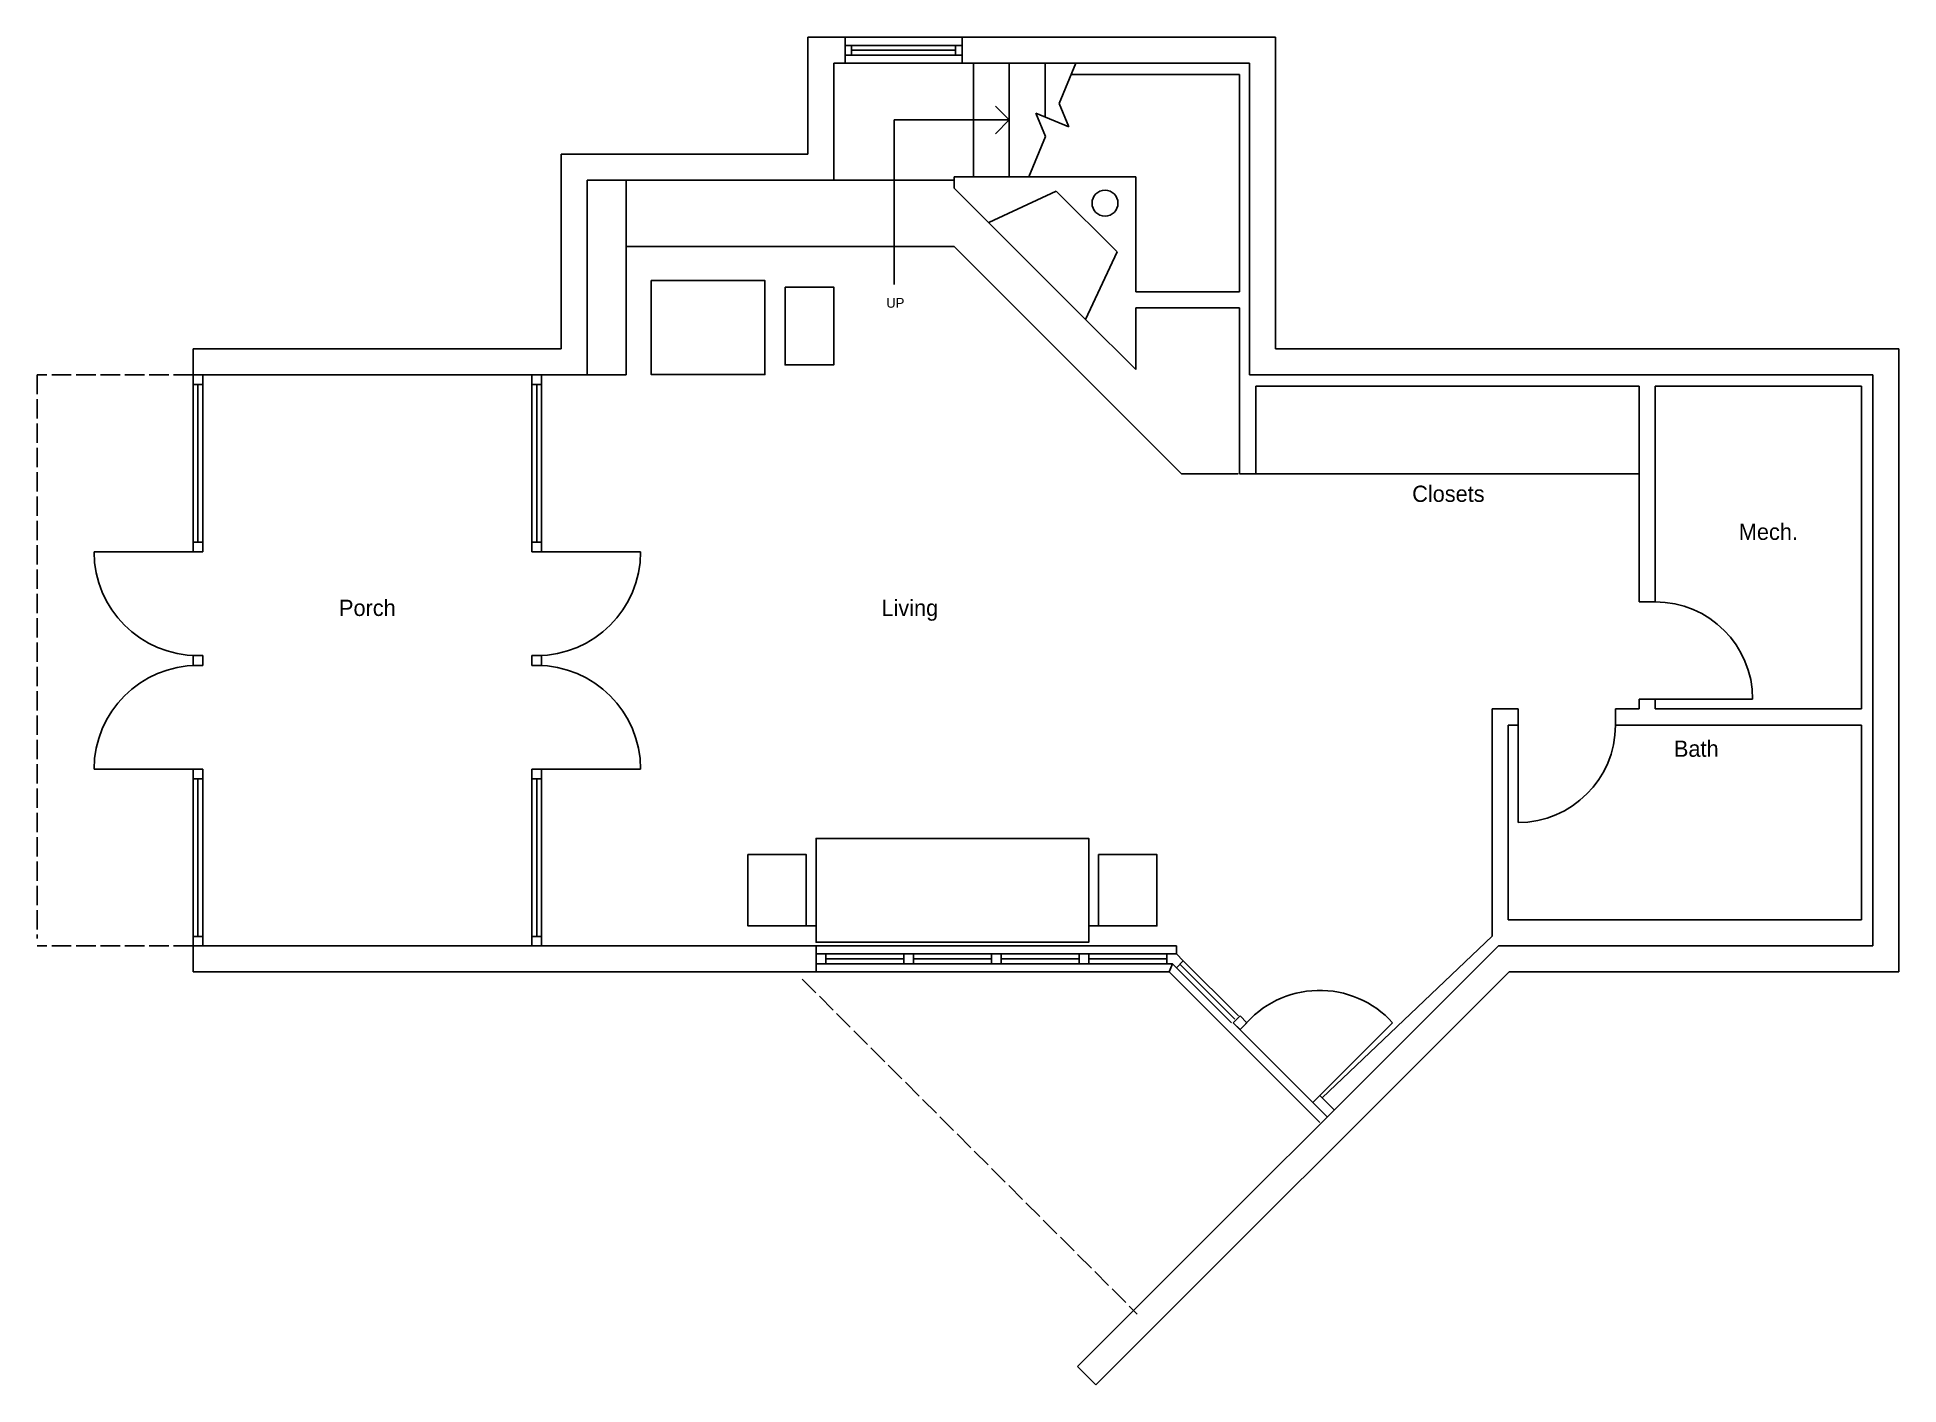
# Model space of a CAD drawing. Header units: inches. Extents: x -16498 to 2265, y 141 to 7454.
# Drawn here: x -3642 to -3068, y 1076 to 1491 of the extents above; entities that cross this region are included whole.
import ezdxf

# ---------------------------------------------------------------- set-up
doc = ezdxf.new("R2010")
doc.units = ezdxf.units.IN
doc.header["$LTSCALE"] = 0.5
doc.header["$MEASUREMENT"] = 0
doc.linetypes.add('ACAD_ISO02W100', pattern=[15, 12, -3])
for name, color, linetype in [('A-doors', 254, 'Continuous'), ('A-Elev-North', 7, 'Continuous'), ('A-furniture', 33, 'Continuous'), ('A-glazing', 252, 'Continuous'), ('A-millwork', 252, 'Continuous'), ('A-soffit', 251, 'ACAD_ISO02W100'), ('A-stairs', 252, 'Continuous'), ('A-text', 254, 'Continuous'), ('A-walls', 7, 'Continuous')]:
    doc.layers.add(name, color=color, linetype=linetype)

msp = doc.modelspace()

# ---------------------------------------------------------------- texts
at = {"layer": 'A-soffit', "color": 7}
for s, p in [('Closets', (-3218.07, 1348)), ('Mech.', (-3117.47, 1336.28)), ('Porch', (-3548.6, 1312.84)), ('Living', (-3381.53, 1312.84)), ('Bath', (-3137.45, 1269.44))]:
    msp.add_text(s, height=5, dxfattribs=at).set_placement(p)
at = {"layer": 'A-text'}
msp.add_text('UP', height=3, dxfattribs=at).set_placement((-3380.04, 1407.83))

# ---------------------------------------------------------------- linework, layer by layer
at = {"layer": 'A-doors'}
for p, q in [((-3593.55, 1387.19, -4869.32), (-3593.55, 1384.19, -4869.32)), ((-3593.55, 1384.19, -4869.32), (-3590.55, 1384.19, -4869.32)), ((-3590.55, 1387.19, -4869.32), (-3590.55, 1384.19, -4869.32)), ((-3489.21, 1387.19), (-3489.21, 1384.19)), ((-3489.21, 1384.19), (-3486.21, 1384.19)), ((-3486.21, 1387.19), (-3486.21, 1384.19)), ((-3592.05, 1332.61, -4869.32), (-3624.05, 1332.61, -4869.32)), ((-3593.55, 1335.61, -4869.32), (-3593.55, 1332.61, -4869.32)), ((-3593.55, 1335.61, -4869.32), (-3590.55, 1335.61, -4869.32)), ((-3593.55, 1332.61, -4869.32), (-3590.55, 1332.61, -4869.32)), ((-3590.55, 1335.61, -4869.32), (-3590.55, 1332.61, -4869.32)), ((-3489.21, 1335.61), (-3486.21, 1335.61)), ((-3489.21, 1335.61), (-3489.21, 1332.61)), ((-3489.21, 1332.61), (-3486.21, 1332.61)), ((-3487.71, 1332.61), (-3455.71, 1332.61)), ((-3486.21, 1335.61), (-3486.21, 1332.61)), ((-3593.55, 1300.61, -4869.32), (-3590.55, 1300.61, -4869.32)), ((-3593.55, 1300.61, -4869.32), (-3593.55, 1297.61, -4869.32)), ((-3593.55, 1297.61, -4869.32), (-3590.55, 1297.61, -4869.32)), ((-3590.55, 1300.61, -4869.32), (-3590.55, 1297.61, -4869.32)), ((-3489.21, 1300.61), (-3489.21, 1297.61)), ((-3489.21, 1300.61), (-3486.21, 1300.61)), ((-3489.21, 1297.61), (-3486.21, 1297.61)), ((-3486.21, 1300.61), (-3486.21, 1297.61)), ((-3143.21, 1287.19), (-3113.21, 1287.19)), ((-3185.47, 1279.19), (-3185.47, 1249.19)), ((-3592.05, 1265.61, -4869.32), (-3624.05, 1265.61, -4869.32)), ((-3593.55, 1265.61, -4869.32), (-3590.55, 1265.61, -4869.32)), ((-3593.55, 1262.61, -4869.32), (-3593.55, 1265.61, -4869.32)), ((-3593.55, 1262.61, -4869.32), (-3590.55, 1262.61, -4869.32)), ((-3590.55, 1262.61, -4869.32), (-3590.55, 1265.61, -4869.32)), ((-3489.21, 1262.61), (-3489.21, 1265.61)), ((-3489.21, 1265.61), (-3486.21, 1265.61)), ((-3489.21, 1262.61), (-3486.21, 1262.61)), ((-3487.71, 1265.61), (-3455.71, 1265.61)), ((-3486.21, 1262.61), (-3486.21, 1265.61)), ((-3593.55, 1214.02, -4869.32), (-3590.55, 1214.02, -4869.32)), ((-3593.55, 1211.19, -4869.32), (-3593.55, 1214.02, -4869.32)), ((-3590.55, 1211.19, -4869.32), (-3590.55, 1214.02, -4869.32)), ((-3489.21, 1211.19), (-3489.21, 1214.02)), ((-3489.21, 1214.02), (-3486.21, 1214.02)), ((-3486.21, 1211.19), (-3486.21, 1214.02)), ((-3248.13, 1163.46), (-3224.09, 1187.5))]:
    msp.add_line(p, q, dxfattribs=at)
for centre, radius, start, end in [((-3592.05, 1332.61, -4869.32), 32, 180, 270), ((-3487.71, 1332.61), 32, 270, 0), ((-3143.21, 1287.19), 30, 0, 90), ((-3592.05, 1265.61, -4869.32), 32, 90, 180), ((-3487.71, 1265.61), 32, 0, 90), ((-3185.47, 1279.19), 30, 270, 0), ((-3246.59, 1167.07), 30.39, 42.24829, 140.45563)]:
    msp.add_arc(centre, radius, start, end, dxfattribs=at)
at = {"layer": 'A-Elev-North'}
for p, q in [((-3271.21, 1479.69), (-3271.21, 1412.75)), ((-3271.21, 1407.75), (-3271.21, 1356.69))]:
    msp.add_line(p, q, dxfattribs=at)
at = {"layer": 'A-Elev-North', "color": 253}
msp.add_line((-3359.12, 1447.19), (-3396.21, 1447.19), dxfattribs=at)
at = {"layer": 'A-furniture'}
msp.add_lwpolyline([(-3452.43, 1416.21), (-3417.43, 1416.21), (-3417.43, 1387.21), (-3452.43, 1387.21)], close=True, dxfattribs=at)
for points in [[(-3411.21, 1414.2), (-3396.21, 1414.2), (-3396.21, 1390.2), (-3411.21, 1390.2), (-3411.21, 1414.2)], [(-3296.68, 1217.31), (-3296.68, 1239.31), (-3314.68, 1239.31), (-3314.68, 1217.31), (-3296.68, 1217.31), (-3314.68, 1217.31), (-3317.68, 1217.31), (-3317.68, 1212.31), (-3317.68, 1244.31), (-3401.68, 1244.31), (-3401.68, 1212.31), (-3317.68, 1212.31), (-3401.68, 1212.31), (-3401.68, 1217.31), (-3404.68, 1217.31), (-3404.68, 1239.31), (-3422.68, 1239.31), (-3422.68, 1217.31), (-3404.68, 1217.31)]]:
    msp.add_lwpolyline(points, dxfattribs=at)
at = {"layer": 'A-glazing'}
for p, q in [((-3356.71, 1488.69), (-3392.71, 1488.69)), ((-3356.71, 1485.69), (-3392.71, 1485.69)), ((-3390.71, 1488.69), (-3390.71, 1485.69)), ((-3390.71, 1487.19), (-3358.71, 1487.19)), ((-3358.71, 1488.69), (-3358.71, 1485.69)), ((-3593.55, 1384.19, -4869.32), (-3593.55, 1335.61, -4869.32)), ((-3590.55, 1384.19, -4869.32), (-3590.55, 1335.61, -4869.32)), ((-3489.21, 1384.19), (-3489.21, 1335.61)), ((-3486.21, 1384.19), (-3486.21, 1335.61)), ((-3593.55, 1214.02, -4869.32), (-3593.55, 1262.61, -4869.32)), ((-3590.55, 1214.02, -4869.32), (-3590.55, 1262.61, -4869.32)), ((-3489.21, 1214.02), (-3489.21, 1262.61)), ((-3486.21, 1214.02), (-3486.21, 1262.61)), ((-3398.68, 1208.69), (-3374.68, 1208.69)), ((-3398.68, 1205.69), (-3374.68, 1205.69)), ((-3371.68, 1208.69), (-3347.68, 1208.69)), ((-3371.68, 1207.19), (-3371.68, 1207.19)), ((-3371.68, 1205.69), (-3347.68, 1205.69)), ((-3344.68, 1208.69), (-3320.68, 1208.69)), ((-3344.68, 1205.69), (-3320.68, 1205.69)), ((-3317.68, 1208.69), (-3293.68, 1208.69)), ((-3317.68, 1205.69), (-3293.68, 1205.69)), ((-3290.68, 1204.45), (-3273.71, 1187.48)), ((-3288.56, 1206.57), (-3271.59, 1189.6))]:
    msp.add_line(p, q, dxfattribs=at)
at = {"layer": 'A-glazing', "color": 254}
for p, q in [((-3398.68, 1208.69), (-3401.68, 1208.69)), ((-3398.68, 1205.69), (-3401.68, 1205.69)), ((-3398.68, 1205.69), (-3398.68, 1208.69)), ((-3371.68, 1208.69), (-3374.68, 1208.69)), ((-3374.68, 1205.69), (-3374.68, 1208.69)), ((-3371.68, 1205.69), (-3374.68, 1205.69)), ((-3371.68, 1205.69), (-3371.68, 1208.69)), ((-3344.68, 1208.69), (-3347.68, 1208.69)), ((-3347.68, 1205.69), (-3347.68, 1208.69)), ((-3344.68, 1205.69), (-3347.68, 1205.69)), ((-3344.68, 1205.69), (-3344.68, 1208.69)), ((-3317.68, 1208.69), (-3320.68, 1208.69)), ((-3320.68, 1205.69), (-3320.68, 1208.69)), ((-3317.68, 1205.69), (-3320.68, 1205.69)), ((-3317.68, 1205.69), (-3317.68, 1208.69)), ((-3293.68, 1205.69), (-3293.68, 1208.69)), ((-3290.68, 1208.69), (-3293.68, 1208.69)), ((-3291.92, 1205.69), (-3293.68, 1205.69)), ((-3290.68, 1204.45), (-3291.92, 1205.69)), ((-3288.56, 1206.57), (-3290.68, 1208.69)), ((-3290.68, 1204.45), (-3288.56, 1206.57)), ((-3273.21, 1187.48), (-3271.09, 1189.6)), ((-3273.21, 1187.48), (-3271.09, 1185.36)), ((-3271.09, 1189.6), (-3268.96, 1187.48)), ((-3271.09, 1185.36), (-3268.96, 1187.48)), ((-3248.66, 1162.93), (-3246.54, 1165.06))]:
    msp.add_line(p, q, dxfattribs=at)
at = {"layer": 'A-glazing', "color": 253}
for p, q in [((-3398.68, 1207.19), (-3374.68, 1207.19)), ((-3371.68, 1207.19), (-3347.68, 1207.19)), ((-3344.68, 1207.19), (-3320.68, 1207.19)), ((-3317.68, 1207.19), (-3293.68, 1207.19)), ((-3289.62, 1205.51), (-3272.65, 1188.54))]:
    msp.add_line(p, q, dxfattribs=at)
at = {"layer": 'A-millwork'}
for p, q in [((-3460.21, 1387.19), (-3460.21, 1447.19)), ((-3148.21, 1356.69), (-3266.21, 1356.69))]:
    msp.add_line(p, q, dxfattribs=at)
at = {"layer": 'A-soffit'}
for p, q in [((-3641.55, 1387.19, -4869.32), (-3641.55, 1213.45, -4869.32)), ((-3593.55, 1387.19, -4869.32), (-3641.55, 1387.19, -4869.32)), ((-3593.55, 1211.19, -4869.32), (-3641.55, 1211.19, -4869.32)), ((-3405.97, 1200.94), (-3302.74, 1097.72))]:
    msp.add_line(p, q, dxfattribs=at)
at = {"layer": 'A-stairs'}
for p, q in [((-3353.16, 1483.19), (-3353.16, 1448.19)), ((-3342.16, 1483.19), (-3342.16, 1448.19)), ((-3331.16, 1483.19), (-3331.16, 1466.63)), ((-3321.67, 1483.19), (-3326.81, 1470.78)), ((-3331.02, 1460.61), (-3334, 1467.8)), ((-3334, 1467.8), (-3323.83, 1463.59)), ((-3323.83, 1463.59), (-3326.81, 1470.78)), ((-3331.02, 1460.61), (-3336.16, 1448.19)), ((-3359.12, 1426.73), (-3289.09, 1356.69)), ((-3271.71, 1356.69), (-3289.09, 1356.69))]:
    msp.add_line(p, q, dxfattribs=at)
at = {"layer": 'A-text'}
for p, q in [((-3342.16, 1465.69), (-3346.41, 1469.94)), ((-3377.66, 1465.69), (-3377.66, 1414.96)), ((-3377.66, 1465.69), (-3342.16, 1465.69)), ((-3342.16, 1465.69), (-3346.41, 1461.45))]:
    msp.add_line(p, q, dxfattribs=at)
at = {"layer": 'A-walls'}
for p, q in [((-3404.21, 1491.19), (-3392.71, 1491.19)), ((-3404.21, 1455.19), (-3404.21, 1491.19)), ((-3404.21, 1491.19), (-3392.71, 1491.19)), ((-3392.71, 1491.19), (-3392.71, 1483.19)), ((-3392.71, 1483.19), (-3392.71, 1491.19)), ((-3356.71, 1491.19), (-3260.21, 1491.19)), ((-3356.71, 1483.19), (-3356.71, 1491.19)), ((-3260.21, 1491.19), (-3260.21, 1395.19)), ((-3396.21, 1447.19), (-3396.21, 1483.19)), ((-3392.71, 1483.19), (-3396.21, 1483.19)), ((-3268.21, 1483.19), (-3356.71, 1483.19)), ((-3271.21, 1479.69), (-3323.11, 1479.69)), ((-3268.21, 1483.19), (-3268.21, 1387.19)), ((-3480.21, 1455.19), (-3480.21, 1395.19)), ((-3404.21, 1455.19), (-3480.21, 1455.19)), ((-3472.21, 1447.19), (-3472.21, 1387.19)), ((-3396.21, 1447.19), (-3472.21, 1447.19)), ((-3410.21, 1447.19), (-3405.21, 1447.19)), ((-3359.12, 1448.19), (-3303.21, 1448.19)), ((-3359.12, 1448.19), (-3359.12, 1444.66)), ((-3303.21, 1448.19), (-3303.21, 1412.75)), ((-3348.65, 1434.19), (-3359.12, 1444.66)), ((-3327.71, 1443.76), (-3348.51, 1434.06)), ((-3308.97, 1425.02), (-3327.71, 1443.76)), ((-3348.65, 1434.19), (-3318.67, 1404.22)), ((-3308.97, 1425.02), (-3318.67, 1404.22)), ((-3303.21, 1412.75), (-3271.21, 1412.75)), ((-3303.21, 1407.75), (-3303.21, 1388.75)), ((-3303.21, 1407.75), (-3271.21, 1407.75)), ((-3303.21, 1388.75), (-3318.67, 1404.22)), ((-3480.21, 1395.19), (-3593.55, 1395.19, -4869.32)), ((-3593.55, 1395.19, -4869.32), (-3593.55, 1387.19, -4869.32)), ((-3068.21, 1395.19), (-3260.21, 1395.19)), ((-3068.21, 1395.19), (-3068.21, 1203.19)), ((-3472.21, 1387.19), (-3593.55, 1387.19, -4869.32)), ((-3473.71, 1387.19), (-3472.21, 1387.19)), ((-3268.21, 1387.19), (-3076.21, 1387.19)), ((-3148.21, 1383.69), (-3266.21, 1383.69)), ((-3266.21, 1356.69), (-3266.21, 1383.69)), ((-3148.21, 1317.19), (-3148.21, 1383.69)), ((-3143.21, 1317.19), (-3143.21, 1383.69)), ((-3079.71, 1383.69), (-3143.21, 1383.69)), ((-3079.71, 1383.69), (-3079.71, 1284.19)), ((-3076.21, 1211.19), (-3076.21, 1387.19)), ((-3271.21, 1356.69), (-3266.21, 1356.69)), ((-3143.21, 1317.19), (-3148.21, 1317.19)), ((-3143.21, 1287.19), (-3148.21, 1287.19)), ((-3148.21, 1284.19), (-3148.21, 1287.19)), ((-3143.21, 1284.19), (-3143.21, 1287.19)), ((-3193.47, 1214.19), (-3193.47, 1284.19)), ((-3185.47, 1284.19), (-3193.47, 1284.19)), ((-3188.47, 1219.19), (-3188.47, 1279.19)), ((-3185.47, 1279.19), (-3188.47, 1279.19)), ((-3185.47, 1279.19), (-3188.47, 1279.19)), ((-3185.47, 1279.19), (-3185.47, 1284.19)), ((-3148.21, 1284.19), (-3155.47, 1284.19)), ((-3155.47, 1279.19), (-3155.47, 1284.19)), ((-3148.21, 1284.19), (-3155.47, 1284.19)), ((-3079.71, 1279.19), (-3155.47, 1279.19)), ((-3079.71, 1284.19), (-3143.21, 1284.19)), ((-3079.71, 1279.19), (-3079.71, 1219.19)), ((-3079.71, 1219.19), (-3188.47, 1219.19)), ((-3401.68, 1211.19), (-3593.55, 1211.19, -4869.32)), ((-3593.55, 1211.19, -4869.32), (-3593.55, 1203.19, -4869.32)), ((-3401.68, 1203.19), (-3401.68, 1211.19)), ((-3321.14, 1081.57), (-3191.52, 1211.19)), ((-3245.82, 1164.34), (-3193.47, 1214.19)), ((-3076.21, 1211.19), (-3191.52, 1211.19)), ((-3401.68, 1203.19), (-3593.55, 1203.19, -4869.32)), ((-3188.21, 1203.19), (-3315.49, 1075.91)), ((-3188.21, 1203.19), (-3068.21, 1203.19)), ((-3273.21, 1187.48), (-3244.22, 1158.49)), ((-3315.49, 1075.91), (-3321.14, 1081.57))]:
    msp.add_line(p, q, dxfattribs=at)
at = {"layer": 'A-walls', "color": 253}
for p, q in [((-3392.71, 1491.19), (-3356.71, 1491.19)), ((-3392.71, 1483.19), (-3356.71, 1483.19)), ((-3401.68, 1211.19), (-3290.68, 1211.19)), ((-3290.68, 1208.69), (-3290.68, 1211.19)), ((-3292.96, 1203.19), (-3291.92, 1205.69)), ((-3401.68, 1203.19), (-3292.96, 1203.19)), ((-3292.96, 1203.19), (-3246.49, 1156.73))]:
    msp.add_line(p, q, dxfattribs=at)
at = {"layer": 'A-walls', "color": 252}
for p, q in [((-3359.12, 1426.73), (-3460.21, 1426.73)), ((-3592.05, 1384.19, -4869.32), (-3592.05, 1335.61, -4869.32)), ((-3487.71, 1384.19), (-3487.71, 1335.61)), ((-3460.21, 1387.19), (-3472.21, 1387.19)), ((-3592.05, 1214.02, -4869.32), (-3592.05, 1262.61, -4869.32)), ((-3487.71, 1214.02), (-3487.71, 1262.61))]:
    msp.add_line(p, q, dxfattribs=at)
at = {"layer": 'A-walls', "color": 254}
for p, q in [((-3246.54, 1165.06), (-3242.1, 1160.62)), ((-3248.66, 1162.93), (-3244.22, 1158.49)), ((-3248.66, 1162.93), (-3244.22, 1158.49))]:
    msp.add_line(p, q, dxfattribs=at)
at = {"layer": 'A-walls'}
msp.add_circle((-3312.68, 1440.05), 4, dxfattribs=at)

msp.set_redraw_order([(e.dxf.handle, doc.entitydb.next_handle()) for e in msp.query("TEXT MTEXT ATTDEF DIMENSION ARC_DIMENSION")])  # texts and dimensions are drawn at this point

doc.saveas('drawing.dxf')
